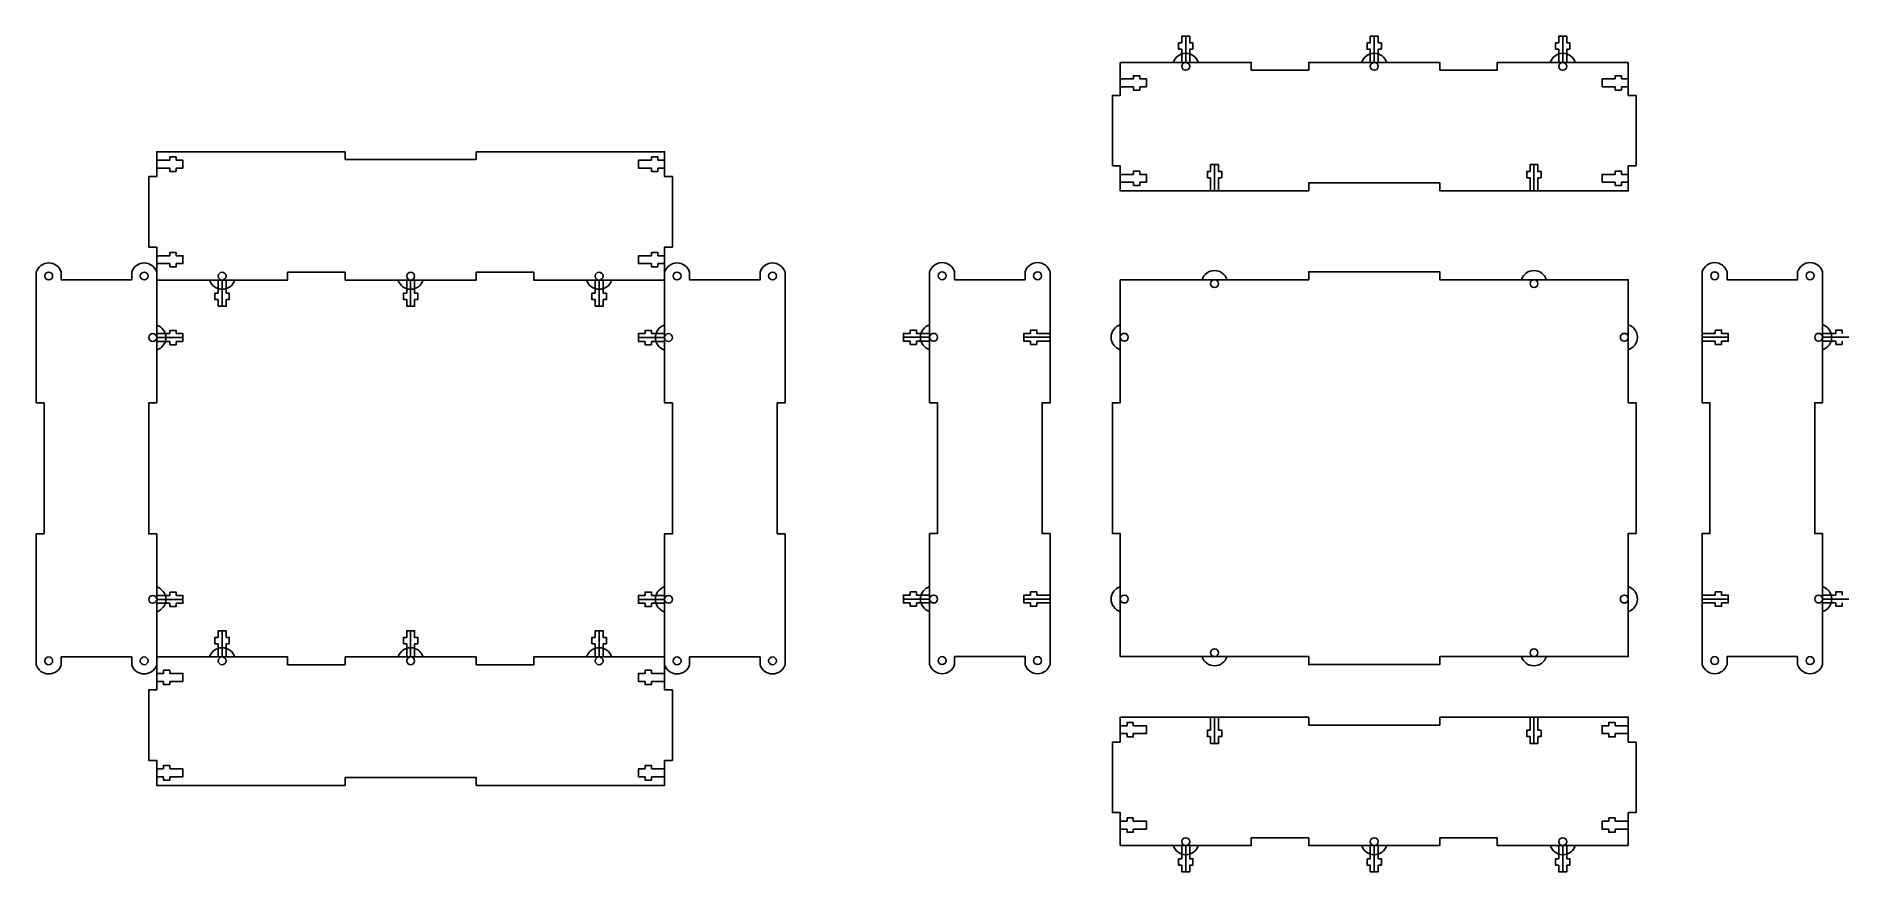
# Model space of a CAD drawing. Header units: millimetres. Extents: x 1473 to 3135, y 157 to 1758.
# Drawn here: x 1727 to 2419, y 157 to 476 of the extents above; entities that cross this region are included whole.
import ezdxf

# ---------------------------------------------------------------- set-up
doc = ezdxf.new("R2010")
doc.units = ezdxf.units.MM

msp = doc.modelspace()

# ---------------------------------------------------------------- linework, layer by layer
for p, q in [((2165.715, 465.722), (2165.715, 475.722)), ((2237.715, 465.722), (2237.715, 475.722)), ((2309.715, 465.722), (2309.715, 475.722)), ((2190.715, 465.722), (2140.715, 465.722)), ((2262.715, 465.722), (2212.715, 465.722)), ((2334.715, 465.722), (2290.715, 465.722)), ((2176.715, 416.669), (2176.715, 426.669)), ((2298.715, 416.669), (2298.715, 426.669)), ((1822.652, 382.572), (1772.652, 382.572)), ((1797.652, 382.572), (1797.652, 372.572)), ((1894.652, 382.572), (1844.652, 382.572)), ((1869.652, 382.572), (1869.652, 372.572)), ((1966.652, 382.572), (1922.652, 382.572)), ((1941.652, 382.572), (1941.652, 372.572)), ((1772.652, 360.626), (1782.652, 360.626)), ((1966.652, 360.626), (1956.652, 360.626)), ((2067.891, 360.733), (2057.891, 360.733)), ((2113.891, 360.733), (2103.891, 360.733)), ((2362.952, 360.733), (2372.952, 360.733)), ((2408.952, 360.733), (2418.952, 360.733)), ((1772.652, 260.626), (1782.652, 260.626)), ((1966.652, 260.626), (1956.652, 260.626)), ((2067.891, 260.733), (2057.891, 260.733)), ((2113.891, 260.733), (2103.891, 260.733)), ((2362.952, 260.733), (2372.952, 260.733)), ((2408.952, 260.733), (2418.952, 260.733)), ((1797.652, 238.626), (1797.652, 248.626)), ((1869.652, 238.626), (1869.652, 248.626)), ((1941.652, 238.626), (1941.652, 248.626)), ((1772.652, 238.626), (1816.652, 238.626)), ((1844.652, 238.626), (1894.652, 238.626)), ((1916.652, 238.626), (1966.652, 238.626)), ((2176.715, 215.619), (2176.715, 205.619)), ((2298.715, 215.619), (2298.715, 205.619)), ((2165.715, 166.566), (2165.715, 156.566)), ((2237.715, 166.566), (2237.715, 156.566)), ((2309.715, 166.566), (2309.715, 156.566))]:
    msp.add_line(p, q)
for points in [[(2164.215, 470.751), (2162.965, 470.751), (2162.965, 473.151), (2164.215, 473.151)], [(2167.215, 473.151), (2167.215, 475.722), (2164.215, 475.722), (2164.215, 473.151)], [(2167.215, 473.151), (2168.465, 473.151), (2168.465, 470.751)], [(2236.215, 470.751), (2234.965, 470.751), (2234.965, 473.151), (2236.215, 473.151)], [(2239.215, 473.151), (2239.215, 475.722), (2236.215, 475.722), (2236.215, 473.151)], [(2239.215, 473.151), (2240.465, 473.151), (2240.465, 470.751)], [(2308.215, 470.751), (2306.965, 470.751), (2306.965, 473.151), (2308.215, 473.151)], [(2311.215, 473.151), (2311.215, 475.722), (2308.215, 475.722), (2308.215, 473.151)], [(2311.215, 473.151), (2312.465, 473.151), (2312.465, 470.751)], [(2140.715, 465.722), (2140.715, 453.129), (2137.715, 453.129), (2137.715, 426.208)], [(2140.715, 465.722), (2190.715, 465.722), (2190.715, 462.722), (2212.715, 462.722)], [(2164.215, 470.751), (2164.215, 465.722), (2167.215, 465.722)], [(2167.215, 465.722), (2167.215, 470.751)], [(2168.465, 470.751), (2167.215, 470.751)], [(2237.715, 465.722), (2212.715, 465.722), (2212.715, 462.722)], [(2236.215, 470.751), (2236.215, 465.722), (2239.215, 465.722)], [(2262.715, 462.722), (2262.715, 465.722), (2237.715, 465.722)], [(2239.215, 465.722), (2239.215, 470.751)], [(2240.465, 470.751), (2239.215, 470.751)], [(2262.715, 465.722), (2240.715, 465.722)], [(2262.715, 416.669), (2334.715, 416.669), (2334.715, 426.208), (2337.715, 426.208), (2337.715, 453.129), (2334.715, 453.129), (2334.715, 465.722)], [(2262.715, 462.722), (2284.715, 462.722), (2284.715, 465.722), (2334.715, 465.722)], [(2308.215, 470.751), (2308.215, 465.722), (2311.215, 465.722)], [(2311.215, 465.722), (2311.215, 470.751)], [(2312.465, 470.751), (2311.215, 470.751)], [(2145.744, 459.399), (2140.715, 459.399), (2140.715, 456.399)], [(2145.744, 459.399), (2145.744, 460.649), (2148.144, 460.649), (2148.144, 459.399)], [(2148.144, 456.399), (2150.715, 456.399), (2150.715, 459.399), (2148.144, 459.399)], [(2329.744, 459.399), (2324.715, 459.399), (2324.715, 456.399)], [(2329.744, 459.399), (2329.744, 460.649), (2332.144, 460.649), (2332.144, 459.399)], [(2332.144, 456.399), (2334.715, 456.399), (2334.715, 459.399), (2332.144, 459.399)], [(2140.715, 456.399), (2145.744, 456.399)], [(2145.744, 455.149), (2145.744, 456.399)], [(2148.144, 456.399), (2148.144, 455.149), (2145.744, 455.149)], [(2324.715, 456.399), (2329.744, 456.399)], [(2329.744, 455.149), (2329.744, 456.399)], [(2332.144, 456.399), (2332.144, 455.149), (2329.744, 455.149)], [(1769.652, 422.086), (1772.652, 422.086), (1772.652, 431.626), (1844.652, 431.626)], [(1777.681, 429.606), (1777.681, 428.356)], [(1780.081, 428.356), (1780.081, 429.606), (1777.681, 429.606)], [(1844.652, 431.626), (1844.652, 428.626), (1869.652, 428.626), (1894.652, 428.626), (1894.652, 431.626)], [(1894.652, 431.626), (1966.652, 431.626), (1966.652, 422.086), (1969.652, 422.086), (1969.652, 395.165), (1966.652, 395.165), (1966.652, 385.626)], [(1961.681, 429.606), (1961.681, 428.356)], [(1964.081, 428.356), (1964.081, 429.606), (1961.681, 429.606)], [(1772.652, 428.356), (1777.681, 428.356)], [(1777.681, 425.356), (1772.652, 425.356), (1772.652, 428.356)], [(1777.681, 425.356), (1777.681, 424.106), (1780.081, 424.106), (1780.081, 425.356)], [(1780.081, 428.356), (1782.652, 428.356), (1782.652, 425.356), (1780.081, 425.356)], [(1956.652, 428.356), (1961.681, 428.356)], [(1961.681, 425.356), (1956.652, 425.356), (1956.652, 428.356)], [(1961.681, 425.356), (1961.681, 424.106), (1964.081, 424.106), (1964.081, 425.356)], [(1964.081, 428.356), (1966.652, 428.356), (1966.652, 425.356), (1964.081, 425.356)], [(2137.715, 426.208), (2140.715, 426.208), (2140.715, 416.669), (2212.715, 416.669)], [(2145.744, 422.938), (2140.715, 422.938), (2140.715, 419.938)], [(2145.744, 422.938), (2145.744, 424.188), (2148.144, 424.188), (2148.144, 422.938)], [(2148.144, 419.938), (2150.715, 419.938), (2150.715, 422.938), (2148.144, 422.938)], [(2175.215, 424.097), (2173.965, 424.097), (2173.965, 421.697)], [(2175.215, 424.097), (2175.215, 426.669), (2178.215, 426.669), (2178.215, 424.097)], [(2178.215, 421.697), (2179.465, 421.697), (2179.465, 424.097), (2178.215, 424.097)], [(2297.215, 424.097), (2295.965, 424.097), (2295.965, 421.697)], [(2297.215, 424.097), (2297.215, 426.669), (2300.215, 426.669), (2300.215, 424.097)], [(2300.215, 421.697), (2301.465, 421.697), (2301.465, 424.097), (2300.215, 424.097)], [(2329.744, 422.938), (2324.715, 422.938), (2324.715, 419.938)], [(2329.744, 422.938), (2329.744, 424.188), (2332.144, 424.188), (2332.144, 422.938)], [(2332.144, 419.938), (2334.715, 419.938), (2334.715, 422.938), (2332.144, 422.938)], [(1772.652, 385.626), (1772.652, 395.165), (1769.652, 395.165), (1769.652, 422.086)], [(2140.715, 419.938), (2145.744, 419.938)], [(2145.744, 418.688), (2145.744, 419.938)], [(2148.144, 419.938), (2148.144, 418.688), (2145.744, 418.688)], [(2173.965, 421.697), (2175.215, 421.697)], [(2175.215, 416.669), (2175.215, 421.697)], [(2178.215, 421.697), (2178.215, 416.669), (2175.215, 416.669)], [(2212.715, 416.669), (2212.715, 419.669), (2237.715, 419.669), (2262.715, 419.669), (2262.715, 416.669)], [(2295.965, 421.697), (2297.215, 421.697)], [(2297.215, 416.669), (2297.215, 421.697)], [(2300.215, 421.697), (2300.215, 416.669), (2297.215, 416.669)], [(2324.715, 419.938), (2329.744, 419.938)], [(2329.744, 418.688), (2329.744, 419.938)], [(2332.144, 419.938), (2332.144, 418.688), (2329.744, 418.688)], [(1772.652, 391.895), (1777.681, 391.895)], [(1777.681, 388.895), (1772.652, 388.895), (1772.652, 391.895)], [(1777.681, 393.145), (1777.681, 391.895)], [(1780.081, 391.895), (1780.081, 393.145), (1777.681, 393.145)], [(1777.681, 388.895), (1777.681, 387.645), (1780.081, 387.645), (1780.081, 388.895)], [(1780.081, 391.895), (1782.652, 391.895), (1782.652, 388.895), (1780.081, 388.895)], [(1956.652, 391.895), (1961.681, 391.895)], [(1961.681, 388.895), (1956.652, 388.895), (1956.652, 391.895)], [(1961.681, 393.145), (1961.681, 391.895)], [(1964.081, 391.895), (1964.081, 393.145), (1961.681, 393.145)], [(1961.681, 388.895), (1961.681, 387.645), (1964.081, 387.645), (1964.081, 388.895)], [(1964.081, 391.895), (1966.652, 391.895), (1966.652, 388.895), (1964.081, 388.895)], [(1726.652, 385.626), (1726.652, 385.626), (1726.652, 335.626), (1729.652, 335.626), (1729.652, 285.626), (1726.652, 285.626), (1726.652, 235.626), (1726.652, 235.626)], [(1736.192, 385.626), (1736.192, 382.626), (1763.113, 382.626), (1763.113, 385.626)], [(1772.652, 235.626), (1772.652, 235.626), (1772.652, 285.626), (1769.652, 285.626), (1769.652, 335.626), (1772.652, 335.626), (1772.652, 385.626), (1772.652, 385.626)], [(1772.652, 385.626), (1772.652, 335.626), (1769.652, 335.626), (1769.652, 285.626), (1772.652, 285.626), (1772.652, 235.626)], [(1772.652, 382.572), (1822.652, 382.572), (1822.652, 385.572), (1844.652, 385.572)], [(1796.152, 377.543), (1796.152, 382.572), (1799.152, 382.572)], [(1799.152, 382.572), (1799.152, 377.543)], [(1869.652, 382.572), (1844.652, 382.572), (1844.652, 385.572)], [(1868.152, 377.543), (1868.152, 382.572), (1871.152, 382.572)], [(1894.652, 385.572), (1894.652, 382.572), (1869.652, 382.572)], [(1871.152, 382.572), (1871.152, 377.543)], [(1894.652, 382.572), (1872.652, 382.572)], [(1894.652, 385.572), (1916.652, 385.572), (1916.652, 382.572), (1966.652, 382.572)], [(1940.152, 377.543), (1940.152, 382.572), (1943.152, 382.572)], [(1943.152, 382.572), (1943.152, 377.543)], [(1966.652, 235.626), (1966.652, 285.626), (1969.652, 285.626), (1969.652, 335.626), (1966.652, 335.626), (1966.652, 385.626)], [(1976.192, 385.626), (1976.192, 382.626), (2003.113, 382.626), (2003.113, 385.626)], [(2012.652, 235.626), (2012.652, 235.626), (2012.652, 285.626), (2009.652, 285.626), (2009.652, 335.626), (2012.652, 335.626), (2012.652, 385.626), (2012.652, 385.626)], [(2067.891, 385.733), (2067.891, 335.733), (2070.891, 335.733), (2070.891, 285.733), (2067.891, 285.733), (2067.891, 235.733)], [(2104.352, 385.733), (2104.352, 382.733), (2077.431, 382.733), (2077.431, 385.733)], [(2113.891, 385.733), (2113.891, 385.733), (2113.891, 335.733), (2110.891, 335.733), (2110.891, 285.733), (2113.891, 285.733), (2113.891, 235.733), (2113.891, 235.733)], [(2140.715, 382.733), (2212.715, 382.733), (2212.715, 385.733), (2262.715, 385.733), (2262.715, 382.733), (2334.715, 382.733), (2334.715, 335.733), (2337.715, 335.733), (2337.715, 285.733), (2334.715, 285.733), (2334.715, 238.733), (2262.715, 238.733), (2262.715, 235.733), (2212.715, 235.733), (2212.715, 238.733), (2140.715, 238.733), (2140.715, 285.733), (2137.715, 285.733), (2137.715, 335.733), (2140.715, 335.733), (2140.715, 382.733)], [(2362.952, 235.733), (2362.952, 235.733), (2362.952, 285.733), (2365.952, 285.733), (2365.952, 335.733), (2362.952, 335.733), (2362.952, 385.733), (2362.952, 385.733)], [(2399.412, 385.733), (2399.412, 382.733), (2372.491, 382.733), (2372.491, 385.733)], [(2408.952, 235.733), (2408.952, 285.733), (2405.952, 285.733), (2405.952, 335.733), (2408.952, 335.733), (2408.952, 385.733)], [(1796.152, 377.543), (1794.902, 377.543), (1794.902, 375.143), (1796.152, 375.143)], [(1799.152, 375.143), (1799.152, 372.572), (1796.152, 372.572), (1796.152, 375.143)], [(1800.402, 377.543), (1799.152, 377.543)], [(1799.152, 375.143), (1800.402, 375.143), (1800.402, 377.543)], [(1868.152, 377.543), (1866.902, 377.543), (1866.902, 375.143), (1868.152, 375.143)], [(1871.152, 375.143), (1871.152, 372.572), (1868.152, 372.572), (1868.152, 375.143)], [(1872.402, 377.543), (1871.152, 377.543)], [(1871.152, 375.143), (1872.402, 375.143), (1872.402, 377.543)], [(1940.152, 377.543), (1938.902, 377.543), (1938.902, 375.143), (1940.152, 375.143)], [(1943.152, 375.143), (1943.152, 372.572), (1940.152, 372.572), (1940.152, 375.143)], [(1944.402, 377.543), (1943.152, 377.543)], [(1943.152, 375.143), (1944.402, 375.143), (1944.402, 377.543)], [(1772.652, 362.126), (1777.681, 362.126)], [(1777.681, 359.126), (1772.652, 359.126), (1772.652, 362.126)], [(1777.681, 363.376), (1777.681, 362.126)], [(1780.081, 362.126), (1780.081, 363.376), (1777.681, 363.376)], [(1780.081, 362.126), (1782.652, 362.126), (1782.652, 359.126), (1780.081, 359.126)], [(1959.223, 359.126), (1956.652, 359.126), (1956.652, 362.126), (1959.223, 362.126)], [(1961.623, 362.126), (1961.623, 363.376), (1959.223, 363.376), (1959.223, 362.126)], [(1961.623, 362.126), (1966.652, 362.126), (1966.652, 359.126)], [(2060.463, 362.233), (2057.891, 362.233), (2057.891, 359.233), (2060.463, 359.233)], [(2060.463, 362.233), (2060.463, 363.483), (2062.863, 363.483)], [(2062.863, 363.483), (2062.863, 362.233)], [(2067.891, 362.233), (2062.863, 362.233)], [(2062.863, 359.233), (2067.891, 359.233), (2067.891, 362.233)], [(2106.463, 359.233), (2103.891, 359.233), (2103.891, 362.233), (2106.463, 362.233)], [(2108.863, 362.233), (2108.863, 363.483), (2106.463, 363.483), (2106.463, 362.233)], [(2108.863, 362.233), (2113.891, 362.233), (2113.891, 359.233)], [(2362.952, 362.233), (2367.981, 362.233)], [(2367.981, 359.233), (2362.952, 359.233), (2362.952, 362.233)], [(2367.981, 363.483), (2367.981, 362.233)], [(2370.381, 362.233), (2370.381, 363.483), (2367.981, 363.483)], [(2370.381, 362.233), (2372.952, 362.233), (2372.952, 359.233), (2370.381, 359.233)], [(2413.981, 362.233), (2408.952, 362.233), (2408.952, 359.233)], [(2413.981, 362.233), (2413.981, 363.483), (2416.381, 363.483), (2416.381, 362.233)], [(1777.681, 359.126), (1777.681, 357.876), (1780.081, 357.876), (1780.081, 359.126)], [(1959.223, 359.126), (1959.223, 357.876), (1961.623, 357.876)], [(1966.652, 359.126), (1961.623, 359.126)], [(1961.623, 357.876), (1961.623, 359.126)], [(2062.863, 359.233), (2062.863, 357.983), (2060.463, 357.983), (2060.463, 359.233)], [(2106.463, 359.233), (2106.463, 357.983), (2108.863, 357.983)], [(2113.891, 359.233), (2108.863, 359.233)], [(2108.863, 357.983), (2108.863, 359.233)], [(2367.981, 359.233), (2367.981, 357.983), (2370.381, 357.983), (2370.381, 359.233)], [(2408.952, 359.233), (2413.981, 359.233)], [(2413.981, 357.983), (2413.981, 359.233)], [(2416.381, 359.233), (2416.381, 357.983), (2413.981, 357.983)], [(1729.652, 335.626), (1729.652, 285.626)], [(2009.652, 285.626), (2009.652, 335.626)], [(2110.891, 335.733), (2110.891, 285.733)], [(2365.952, 285.733), (2365.952, 335.733)], [(1777.681, 263.376), (1777.681, 262.126)], [(1780.081, 262.126), (1780.081, 263.376), (1777.681, 263.376)], [(1961.623, 262.126), (1961.623, 263.376), (1959.223, 263.376), (1959.223, 262.126)], [(2060.463, 262.233), (2060.463, 263.483), (2062.863, 263.483)], [(2062.863, 263.483), (2062.863, 262.233)], [(2108.863, 262.233), (2108.863, 263.483), (2106.463, 263.483), (2106.463, 262.233)], [(2367.981, 263.483), (2367.981, 262.233)], [(2370.381, 262.233), (2370.381, 263.483), (2367.981, 263.483)], [(2413.981, 262.233), (2413.981, 263.483), (2416.381, 263.483), (2416.381, 262.233)], [(1772.652, 262.126), (1777.681, 262.126)], [(1777.681, 259.126), (1772.652, 259.126), (1772.652, 262.126)], [(1777.681, 259.126), (1777.681, 257.876), (1780.081, 257.876), (1780.081, 259.126)], [(1780.081, 262.126), (1782.652, 262.126), (1782.652, 259.126), (1780.081, 259.126)], [(1959.223, 259.126), (1956.652, 259.126), (1956.652, 262.126), (1959.223, 262.126)], [(1959.223, 259.126), (1959.223, 257.876), (1961.623, 257.876)], [(1961.623, 262.126), (1966.652, 262.126), (1966.652, 259.126)], [(1966.652, 259.126), (1961.623, 259.126)], [(1961.623, 257.876), (1961.623, 259.126)], [(2060.463, 262.233), (2057.891, 262.233), (2057.891, 259.233), (2060.463, 259.233)], [(2062.863, 259.233), (2062.863, 257.983), (2060.463, 257.983), (2060.463, 259.233)], [(2067.891, 262.233), (2062.863, 262.233)], [(2062.863, 259.233), (2067.891, 259.233), (2067.891, 262.233)], [(2106.463, 259.233), (2103.891, 259.233), (2103.891, 262.233), (2106.463, 262.233)], [(2106.463, 259.233), (2106.463, 257.983), (2108.863, 257.983)], [(2108.863, 262.233), (2113.891, 262.233), (2113.891, 259.233)], [(2113.891, 259.233), (2108.863, 259.233)], [(2108.863, 257.983), (2108.863, 259.233)], [(2362.952, 262.233), (2367.981, 262.233)], [(2367.981, 259.233), (2362.952, 259.233), (2362.952, 262.233)], [(2367.981, 259.233), (2367.981, 257.983), (2370.381, 257.983), (2370.381, 259.233)], [(2370.381, 262.233), (2372.952, 262.233), (2372.952, 259.233), (2370.381, 259.233)], [(2413.981, 262.233), (2408.952, 262.233), (2408.952, 259.233)], [(2408.952, 259.233), (2413.981, 259.233)], [(2413.981, 257.983), (2413.981, 259.233)], [(2416.381, 259.233), (2416.381, 257.983), (2413.981, 257.983)], [(1796.152, 246.054), (1794.902, 246.054), (1794.902, 243.654)], [(1794.902, 243.654), (1796.152, 243.654)], [(1796.152, 246.054), (1796.152, 248.626), (1799.152, 248.626), (1799.152, 246.054)], [(1796.152, 238.626), (1796.152, 243.654)], [(1799.152, 243.654), (1799.152, 238.626), (1796.152, 238.626)], [(1799.152, 243.654), (1800.402, 243.654), (1800.402, 246.054), (1799.152, 246.054)], [(1868.152, 246.054), (1866.902, 246.054), (1866.902, 243.654)], [(1866.902, 243.654), (1868.152, 243.654)], [(1868.152, 246.054), (1868.152, 248.626), (1871.152, 248.626), (1871.152, 246.054)], [(1868.152, 238.626), (1868.152, 243.654)], [(1871.152, 243.654), (1871.152, 238.626), (1868.152, 238.626)], [(1871.152, 243.654), (1872.402, 243.654), (1872.402, 246.054), (1871.152, 246.054)], [(1940.152, 246.054), (1938.902, 246.054), (1938.902, 243.654)], [(1938.902, 243.654), (1940.152, 243.654)], [(1940.152, 246.054), (1940.152, 248.626), (1943.152, 248.626), (1943.152, 246.054)], [(1940.152, 238.626), (1940.152, 243.654)], [(1943.152, 243.654), (1943.152, 238.626), (1940.152, 238.626)], [(1943.152, 243.654), (1944.402, 243.654), (1944.402, 246.054), (1943.152, 246.054)], [(1763.113, 235.626), (1763.113, 238.626), (1736.192, 238.626), (1736.192, 235.626)], [(1844.652, 189.572), (1772.652, 189.572), (1772.652, 199.111), (1769.652, 199.111), (1769.652, 226.033), (1772.652, 226.033), (1772.652, 238.626)], [(1844.652, 235.626), (1822.652, 235.626), (1822.652, 238.626), (1772.652, 238.626)], [(1844.652, 238.626), (1866.652, 238.626)], [(1844.652, 235.626), (1844.652, 238.626), (1869.652, 238.626)], [(1869.652, 238.626), (1894.652, 238.626), (1894.652, 235.626)], [(1966.652, 238.626), (1916.652, 238.626), (1916.652, 235.626), (1894.652, 235.626)], [(1966.652, 238.626), (1966.652, 226.033), (1969.652, 226.033), (1969.652, 199.111)], [(2003.113, 235.626), (2003.113, 238.626), (1976.192, 238.626), (1976.192, 235.626)], [(2077.431, 235.733), (2077.431, 238.733), (2104.352, 238.733), (2104.352, 235.733)], [(2372.491, 235.733), (2372.491, 238.733), (2399.412, 238.733), (2399.412, 235.733)], [(1775.223, 229.302), (1772.652, 229.302), (1772.652, 232.302), (1775.223, 232.302)], [(1777.623, 232.302), (1777.623, 233.552), (1775.223, 233.552), (1775.223, 232.302)], [(1775.223, 229.302), (1775.223, 228.052), (1777.623, 228.052)], [(1777.623, 232.302), (1782.652, 232.302), (1782.652, 229.302)], [(1782.652, 229.302), (1777.623, 229.302)], [(1777.623, 228.052), (1777.623, 229.302)], [(1959.223, 229.302), (1956.652, 229.302), (1956.652, 232.302), (1959.223, 232.302)], [(1961.623, 232.302), (1961.623, 233.552), (1959.223, 233.552), (1959.223, 232.302)], [(1959.223, 229.302), (1959.223, 228.052), (1961.623, 228.052)], [(1961.623, 232.302), (1966.652, 232.302), (1966.652, 229.302)], [(1966.652, 229.302), (1961.623, 229.302)], [(1961.623, 228.052), (1961.623, 229.302)], [(2212.715, 215.619), (2140.715, 215.619), (2140.715, 206.08), (2137.715, 206.08), (2137.715, 179.159), (2140.715, 179.159), (2140.715, 166.566)], [(2175.215, 210.59), (2175.215, 215.619), (2178.215, 215.619)], [(2178.215, 215.619), (2178.215, 210.59)], [(2262.715, 215.619), (2262.715, 212.619), (2237.715, 212.619), (2212.715, 212.619), (2212.715, 215.619)], [(2337.715, 206.08), (2334.715, 206.08), (2334.715, 215.619), (2262.715, 215.619)], [(2297.215, 210.59), (2297.215, 215.619), (2300.215, 215.619)], [(2300.215, 215.619), (2300.215, 210.59)], [(2143.286, 212.35), (2140.715, 212.35), (2140.715, 209.35), (2143.286, 209.35)], [(2143.286, 212.35), (2143.286, 213.6), (2145.686, 213.6)], [(2145.686, 209.35), (2145.686, 208.1), (2143.286, 208.1), (2143.286, 209.35)], [(2145.686, 213.6), (2145.686, 212.35)], [(2150.715, 212.35), (2145.686, 212.35)], [(2145.686, 209.35), (2150.715, 209.35), (2150.715, 212.35)], [(2175.215, 210.59), (2173.965, 210.59), (2173.965, 208.19), (2175.215, 208.19)], [(2178.215, 208.19), (2178.215, 205.619), (2175.215, 205.619), (2175.215, 208.19)], [(2179.465, 210.59), (2178.215, 210.59)], [(2178.215, 208.19), (2179.465, 208.19), (2179.465, 210.59)], [(2297.215, 210.59), (2295.965, 210.59), (2295.965, 208.19), (2297.215, 208.19)], [(2300.215, 208.19), (2300.215, 205.619), (2297.215, 205.619), (2297.215, 208.19)], [(2301.465, 210.59), (2300.215, 210.59)], [(2300.215, 208.19), (2301.465, 208.19), (2301.465, 210.59)], [(2327.286, 212.35), (2324.715, 212.35), (2324.715, 209.35), (2327.286, 209.35)], [(2327.286, 212.35), (2327.286, 213.6), (2329.686, 213.6)], [(2329.686, 209.35), (2329.686, 208.1), (2327.286, 208.1), (2327.286, 209.35)], [(2329.686, 213.6), (2329.686, 212.35)], [(2334.715, 212.35), (2329.686, 212.35)], [(2329.686, 209.35), (2334.715, 209.35), (2334.715, 212.35)], [(2334.715, 166.566), (2334.715, 179.159), (2337.715, 179.159), (2337.715, 206.08)], [(1775.223, 192.842), (1772.652, 192.842), (1772.652, 195.842), (1775.223, 195.842)], [(1777.623, 195.842), (1777.623, 197.092), (1775.223, 197.092), (1775.223, 195.842)], [(1777.623, 195.842), (1782.652, 195.842), (1782.652, 192.842)], [(1969.652, 199.111), (1966.652, 199.111), (1966.652, 189.572), (1894.652, 189.572)], [(1959.223, 192.842), (1956.652, 192.842), (1956.652, 195.842), (1959.223, 195.842)], [(1961.623, 195.842), (1961.623, 197.092), (1959.223, 197.092), (1959.223, 195.842)], [(1961.623, 195.842), (1966.652, 195.842), (1966.652, 192.842)], [(1775.223, 192.842), (1775.223, 191.592), (1777.623, 191.592)], [(1782.652, 192.842), (1777.623, 192.842)], [(1777.623, 191.592), (1777.623, 192.842)], [(1894.652, 189.572), (1894.652, 192.572), (1869.652, 192.572), (1844.652, 192.572), (1844.652, 189.572)], [(1959.223, 192.842), (1959.223, 191.592), (1961.623, 191.592)], [(1966.652, 192.842), (1961.623, 192.842)], [(1961.623, 191.592), (1961.623, 192.842)], [(2143.286, 175.889), (2140.715, 175.889), (2140.715, 172.889), (2143.286, 172.889)], [(2143.286, 175.889), (2143.286, 177.139), (2145.686, 177.139)], [(2145.686, 177.139), (2145.686, 175.889)], [(2150.715, 175.889), (2145.686, 175.889)], [(2145.686, 172.889), (2150.715, 172.889), (2150.715, 175.889)], [(2327.286, 175.889), (2324.715, 175.889), (2324.715, 172.889), (2327.286, 172.889)], [(2327.286, 175.889), (2327.286, 177.139), (2329.686, 177.139)], [(2329.686, 177.139), (2329.686, 175.889)], [(2334.715, 175.889), (2329.686, 175.889)], [(2329.686, 172.889), (2334.715, 172.889), (2334.715, 175.889)], [(2212.715, 169.566), (2190.715, 169.566), (2190.715, 166.566), (2140.715, 166.566)], [(2145.686, 172.889), (2145.686, 171.639), (2143.286, 171.639), (2143.286, 172.889)], [(2164.215, 166.566), (2164.215, 161.537)], [(2167.215, 161.537), (2167.215, 166.566), (2164.215, 166.566)], [(2212.715, 169.566), (2212.715, 166.566), (2237.715, 166.566)], [(2236.215, 166.566), (2236.215, 161.537)], [(2239.215, 161.537), (2239.215, 166.566), (2236.215, 166.566)], [(2237.715, 166.566), (2262.715, 166.566), (2262.715, 169.566)], [(2334.715, 166.566), (2284.715, 166.566), (2284.715, 169.566), (2262.715, 169.566)], [(2308.215, 166.566), (2308.215, 161.537)], [(2311.215, 161.537), (2311.215, 166.566), (2308.215, 166.566)], [(2329.686, 172.889), (2329.686, 171.639), (2327.286, 171.639), (2327.286, 172.889)], [(2162.965, 161.537), (2164.215, 161.537)], [(2164.215, 159.137), (2162.965, 159.137), (2162.965, 161.537)], [(2167.215, 161.537), (2168.465, 161.537), (2168.465, 159.137), (2167.215, 159.137)], [(2234.965, 161.537), (2236.215, 161.537)], [(2236.215, 159.137), (2234.965, 159.137), (2234.965, 161.537)], [(2239.215, 161.537), (2240.465, 161.537), (2240.465, 159.137), (2239.215, 159.137)], [(2306.965, 161.537), (2308.215, 161.537)], [(2308.215, 159.137), (2306.965, 159.137), (2306.965, 161.537)], [(2311.215, 161.537), (2312.465, 161.537), (2312.465, 159.137), (2311.215, 159.137)], [(2164.215, 159.137), (2164.215, 156.566), (2167.215, 156.566), (2167.215, 159.137)], [(2236.215, 159.137), (2236.215, 156.566), (2239.215, 156.566), (2239.215, 159.137)], [(2308.215, 159.137), (2308.215, 156.566), (2311.215, 156.566), (2311.215, 159.137)]]:
    msp.add_lwpolyline(points)
msp.add_lwpolyline([(1897.652, 382.572), (1897.652, 382.572)], close=True)
for centre in [(2165.715, 464.222), (2237.715, 464.222), (2309.715, 464.222), (1731.422, 384.126), (1767.883, 384.126), (1797.652, 384.072), (1869.652, 384.072), (1941.652, 384.072), (1971.422, 384.126), (2007.883, 384.126), (2072.661, 384.233), (2109.122, 384.233), (2176.715, 381.233), (2298.715, 381.233), (2367.721, 384.233), (2404.182, 384.233), (1771.152, 360.626), (1968.152, 360.626), (2069.391, 360.733), (2142.215, 360.733), (2333.215, 360.733), (2407.452, 360.733), (1771.152, 260.626), (1968.152, 260.626), (2069.391, 260.733), (2142.215, 260.733), (2333.215, 260.733), (2407.452, 260.733), (1731.422, 237.126), (1767.883, 237.126), (1797.652, 237.126), (1869.652, 237.126), (1941.652, 237.126), (1971.422, 237.126), (2007.883, 237.126), (2072.661, 237.233), (2109.122, 237.233), (2176.715, 240.233), (2298.715, 240.233), (2367.721, 237.233), (2404.182, 237.233), (2165.715, 168.066), (2237.715, 168.066), (2309.715, 168.066)]:
    msp.add_circle(centre, 1.5)
for centre, start, end in [((2165.715, 464.222), 17.457603, 162.542397), ((2237.715, 464.222), 17.457603, 162.542397), ((2309.715, 464.222), 17.457603, 162.542397), ((1731.422, 384.126), 17.457603, 162.542397), ((1767.883, 384.126), 17.457603, 162.542397), ((1971.422, 384.126), 17.457603, 162.542397), ((2007.883, 384.126), 17.457603, 162.542397), ((2072.661, 384.233), 17.457603, 162.542397), ((2109.122, 384.233), 17.457603, 162.542397), ((2367.721, 384.233), 17.457603, 162.542397), ((2404.182, 384.233), 17.457603, 162.542397), ((1797.652, 384.072), 197.457603, 342.542397), ((1869.652, 384.072), 197.457603, 342.542397), ((1941.652, 384.072), 197.457603, 342.542397), ((2176.715, 381.233), 17.457603, 162.542397), ((2298.715, 381.233), 17.457603, 162.542397), ((1771.152, 360.626), 287.457603, 72.542397), ((1968.152, 360.626), 107.457603, 252.542397), ((2069.391, 360.733), 107.457603, 252.542397), ((2142.215, 360.733), 107.457603, 252.542397), ((2333.215, 360.733), 287.457603, 72.542397), ((2407.452, 360.733), 287.457603, 72.542397), ((1771.152, 260.626), 287.457603, 72.542397), ((1968.152, 260.626), 107.457603, 252.542397), ((2069.391, 260.733), 107.457603, 252.542397), ((2142.215, 260.733), 107.457603, 252.542397), ((2333.215, 260.733), 287.457603, 72.542397), ((2407.452, 260.733), 287.457603, 72.542397), ((1731.422, 237.126), 197.457603, 342.542397), ((1767.883, 237.126), 197.457603, 342.542397), ((1797.652, 237.126), 17.457603, 162.542397), ((1869.652, 237.126), 17.457603, 162.542397), ((1941.652, 237.126), 17.457603, 162.542397), ((1971.422, 237.126), 197.457603, 342.542397), ((2007.883, 237.126), 197.457603, 342.542397), ((2072.661, 237.233), 197.457603, 342.542397), ((2109.122, 237.233), 197.457603, 342.542397), ((2176.715, 240.233), 197.457603, 342.542397), ((2298.715, 240.233), 197.457603, 342.542397), ((2367.721, 237.233), 197.457603, 342.542397), ((2404.182, 237.233), 197.457603, 342.542397), ((2165.715, 168.066), 197.457603, 342.542397), ((2237.715, 168.066), 197.457603, 342.542397), ((2309.715, 168.066), 197.457603, 342.542397)]:
    msp.add_arc(centre, 5, start, end)

doc.saveas('drawing.dxf')
